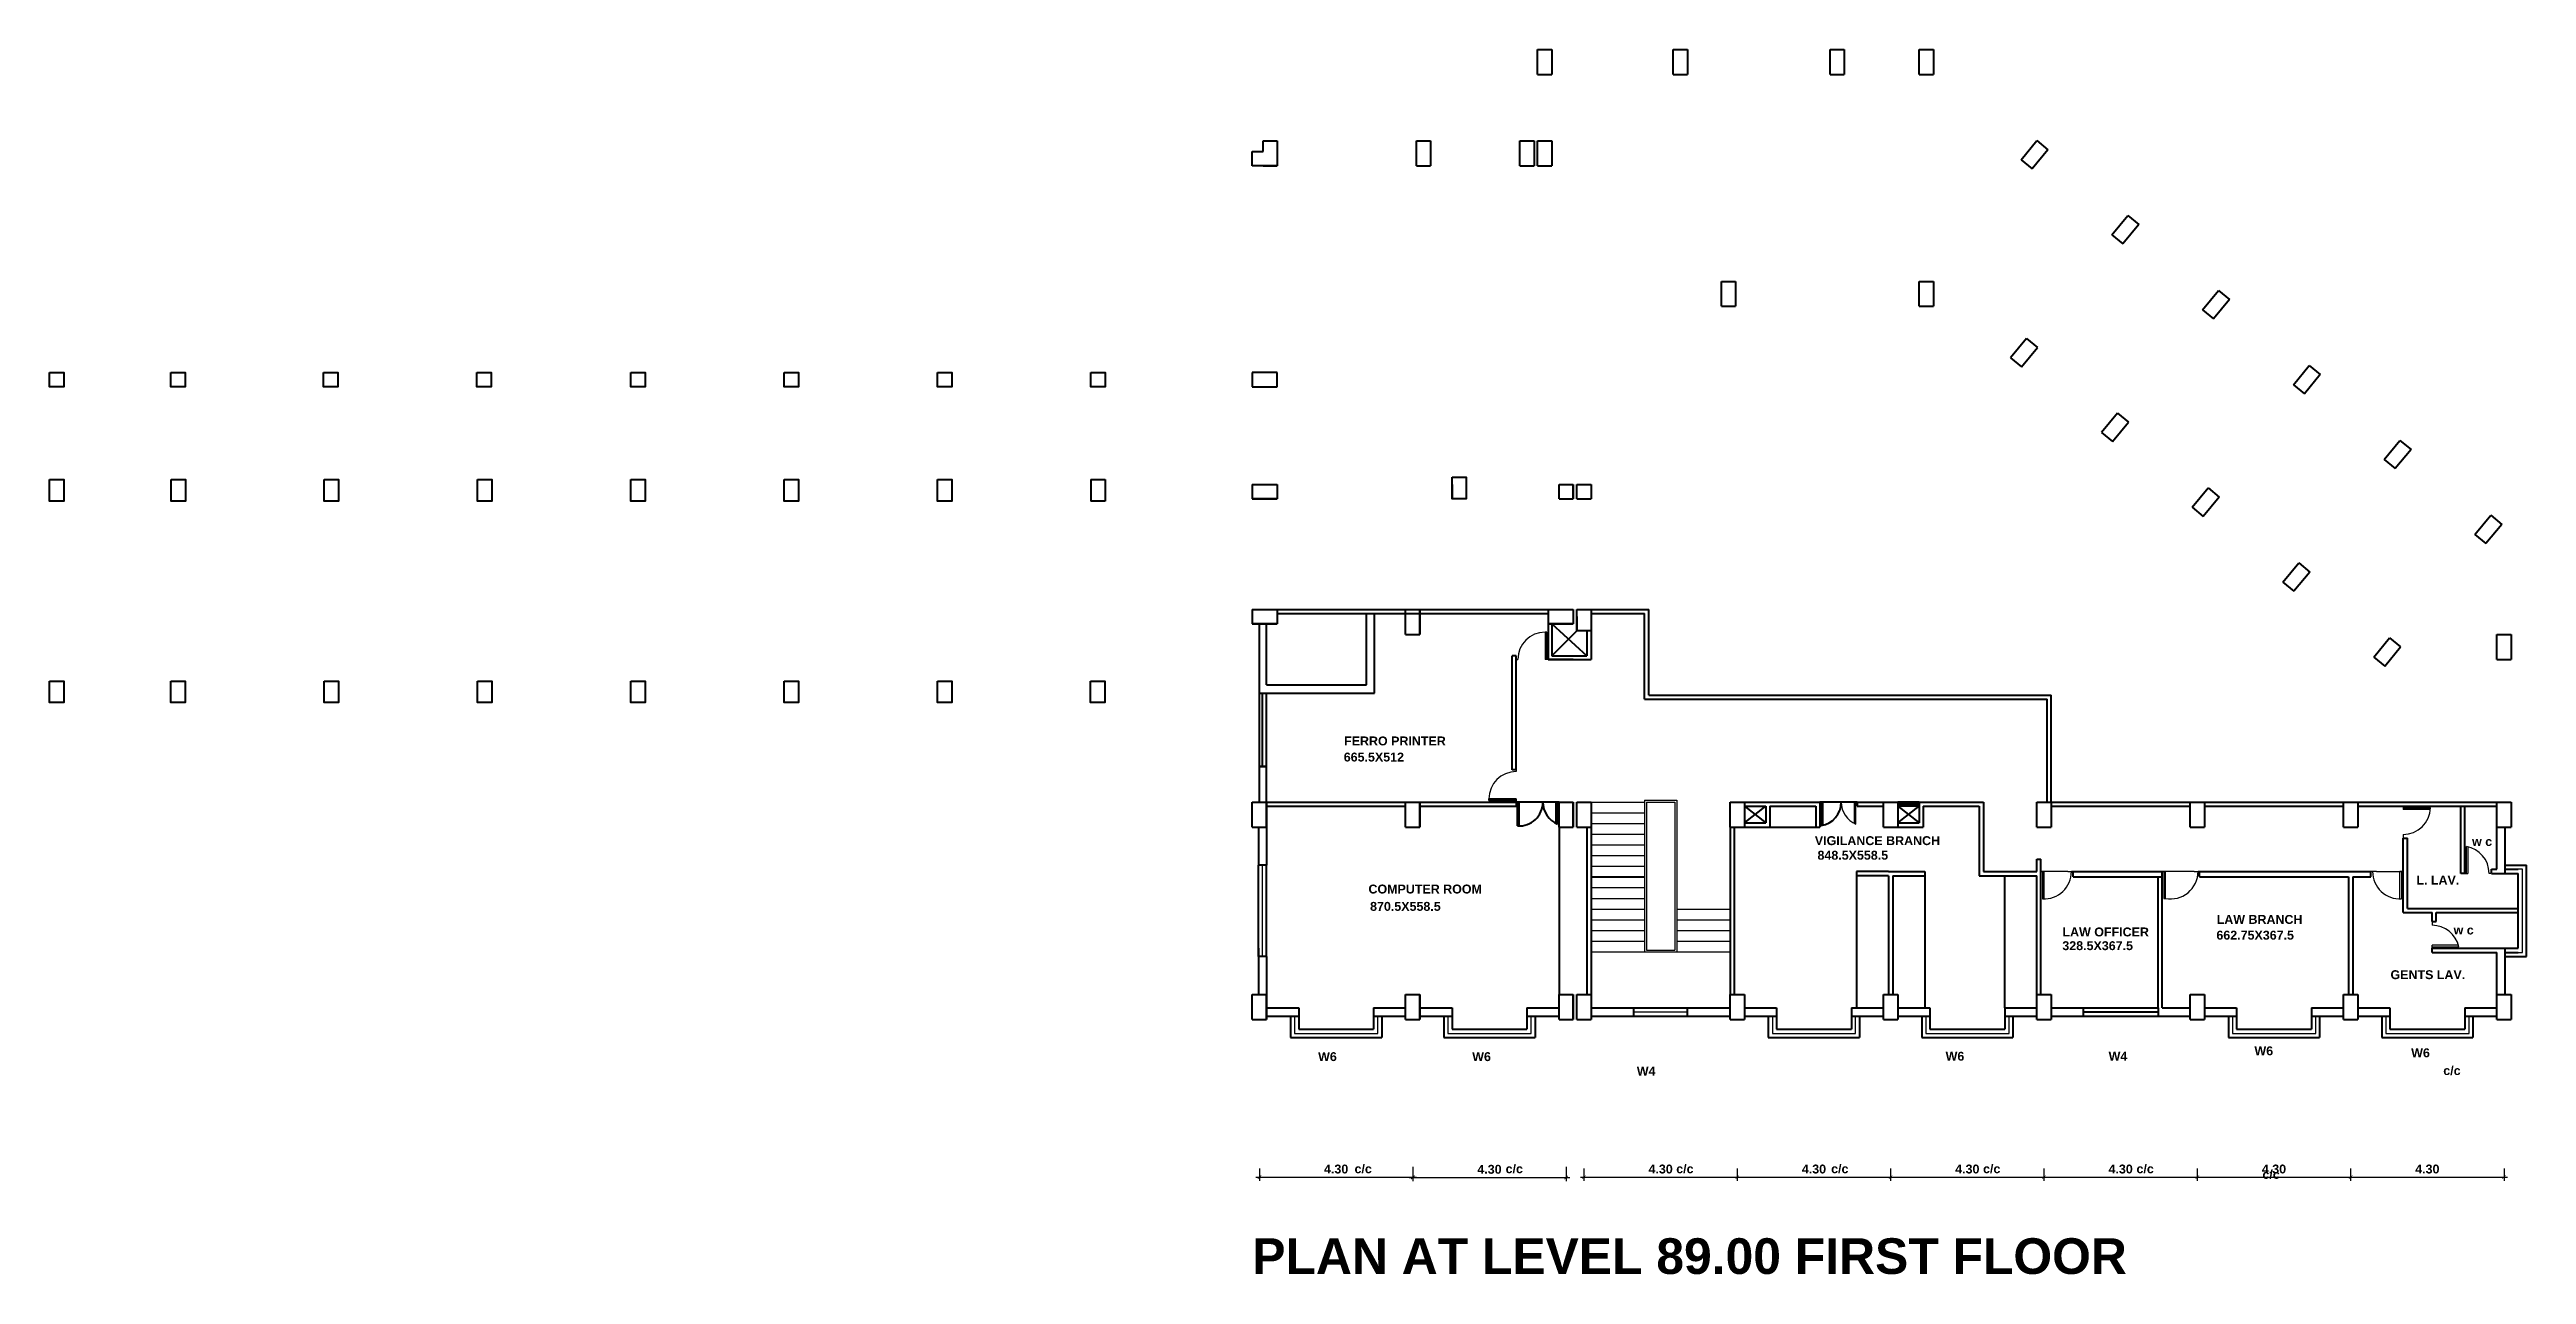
# Model space of a CAD drawing. Header units: inches. Extents: x 1352 to 5457, y 84 to 1168.
# Drawn here: x 2661.4 to 2730.8, y 440.6 to 474.9 of the extents above; entities that cross this region are included whole.
import ezdxf

# ---------------------------------------------------------------- set-up
doc = ezdxf.new("R2010")
doc.units = ezdxf.units.IN
doc.header["$MEASUREMENT"] = 0
doc.header["$PDMODE"] = 35
doc.header["$PDSIZE"] = -0.5
for name, color, linetype, lineweight in [('col', 250, 'Continuous', 40), ('text', 250, 'Continuous', 30), ('wall', 7, 'Continuous', 40), ('win', 250, 'Continuous', 30)]:
    doc.layers.add(name, color=color, linetype=linetype, lineweight=lineweight)
doc.styles.get("Standard").update_dxf_attribs({"font": 'arialbd.ttf', "height": 1.5})
doc.dimstyles.get("Standard").update_dxf_attribs({"dimtxt": 0.25, "dimasz": 0.1, "dimexe": 0.1, "dimexo": 0.1, "dimgap": 0.1, "dimtad": 1, "dimzin": 0, "dimdsep": 46, "dimtxsty": 'Standard', "dimblk": 'ARCHTICK', "dimcen": 0.1, "dimdle": 0.1, "dimclrd": 256, "dimadec": 0, "dimazin": 0, "dimtfac": 1, "dimtofl": 0, "dimtmove": 2, "dimatfit": 3, "dimfxl": 1, "dimtolj": 1, "dimtzin": 0, "dimlwd": -1, "dimarcsym": 0})

msp = doc.modelspace()

# ---------------------------------------------------------------- texts
at = {"layer": 'text'}
for s, height, p in [('FERRO PRINTER', 0.25, (2697.681, 455.421)), ('665.5X512', 0.25, (2697.672, 454.969)), ('VIGILANCE BRANCH', 0.25, (2710.882, 452.625)), ('848.5X558.5', 0.25, (2710.957, 452.216)), ('w c', 0.25, (2729.312, 452.601)), ('COMPUTER ROOM', 0.25, (2698.365, 451.268)), ('L. LAV.', 0.25, (2727.751, 451.52)), ('870.5X558.5', 0.25, (2698.41, 450.782)), ('LAW OFFICER', 0.25, (2717.826, 450.065)), ('662.75X367.5', 0.25, (2722.143, 449.975)), ('LAW BRANCH', 0.25, (2722.151, 450.416)), ('w c', 0.25, (2728.795, 450.12)), ('328.5X367.5', 0.25, (2717.823, 449.68)), ('GENTS LAV.', 0.25, (2727.025, 448.867)), ('W6', 0.25, (2696.953, 446.569)), ('W6', 0.25, (2701.275, 446.569)), ('W6', 0.25, (2714.55, 446.58)), ('W4', 0.25, (2719.121, 446.58)), ('W6', 0.25, (2723.21, 446.732)), ('W6', 0.25, (2727.605, 446.676)), ('W4', 0.25, (2705.89, 446.162)), ('c/c', 0.25, (2728.505, 446.178)), ('c/c', 0.25, (2697.974, 443.425)), ('c/c', 0.25, (2702.211, 443.425)), ('c/c', 0.25, (2706.995, 443.425)), ('c/c', 0.25, (2711.339, 443.425)), ('c/c', 0.25, (2715.599, 443.425)), ('c/c', 0.25, (2719.902, 443.425)), ('c/c', 0.25, (2723.434, 443.268)), ('PLAN AT LEVEL 89.00 FIRST FLOOR  ', 1, (2695.107, 440.601))]:
    msp.add_text(s, height=height, dxfattribs=at).set_placement(p)

# ---------------------------------------------------------------- blocks, each defined once
blk = doc.blocks.new('_ArchTick')
at = {"color": 0, "linetype": 'ByBlock', "const_width": 0.15}
blk.add_lwpolyline([(-0.5, -0.5), (0.5, 0.5)], dxfattribs=at)
blk = doc.blocks.new('*D470')
at = {"layer": 'Defpoints', "color": 0, "linetype": 'Continuous', "transparency": 16777216}
for p in [(2695.308, 443.653), (2699.608, 443.653), (2699.608, 443.313)]:
    blk.add_point(p, dxfattribs=at)
at = {"layer": 'text', "linetype": 'Continuous', "transparency": 16777216}
blk.add_line((2695.208, 443.313), (2699.708, 443.313), dxfattribs=at)
at = {"layer": 'text', "color": 0, "linetype": 'Continuous', "lineweight": -2, "transparency": 16777216}
for p, q in [((2695.308, 443.553), (2695.308, 443.213)), ((2699.608, 443.553), (2699.608, 443.213))]:
    blk.add_line(p, q, dxfattribs=at)
at = {"layer": 'text', "linetype": 'Continuous', "transparency": 16777216, "xscale": 0.1, "yscale": 0.1, "zscale": 0.1, "rotation": 180}
blk.add_blockref('_ArchTick', (2695.308, 443.313), dxfattribs=at)
at = {"layer": 'text', "linetype": 'Continuous', "transparency": 16777216, "xscale": 0.1, "yscale": 0.1, "zscale": 0.1}
blk.add_blockref('_ArchTick', (2699.608, 443.313), dxfattribs=at)
at = {"layer": 'text', "color": 0, "linetype": 'Continuous', "transparency": 16777216, "insert": (2697.458, 443.541), "char_height": 0.25, "attachment_point": 5}
blk.add_mtext('\\A1;4.30', dxfattribs=at)
blk = doc.blocks.new('*D471')
at = {"layer": 'Defpoints', "color": 0, "linetype": 'Continuous', "transparency": 16777216}
for p in [(2704.408, 443.653), (2708.708, 443.653), (2708.708, 443.313)]:
    blk.add_point(p, dxfattribs=at)
at = {"layer": 'text', "linetype": 'Continuous', "transparency": 16777216}
blk.add_line((2704.308, 443.313), (2708.808, 443.313), dxfattribs=at)
at = {"layer": 'text', "color": 0, "linetype": 'Continuous', "lineweight": -2, "transparency": 16777216}
for p, q in [((2704.408, 443.553), (2704.408, 443.213)), ((2708.708, 443.553), (2708.708, 443.213))]:
    blk.add_line(p, q, dxfattribs=at)
at = {"layer": 'text', "linetype": 'Continuous', "transparency": 16777216, "xscale": 0.1, "yscale": 0.1, "zscale": 0.1, "rotation": 180}
blk.add_blockref('_ArchTick', (2704.408, 443.313), dxfattribs=at)
at = {"layer": 'text', "linetype": 'Continuous', "transparency": 16777216, "xscale": 0.1, "yscale": 0.1, "zscale": 0.1}
blk.add_blockref('_ArchTick', (2708.708, 443.313), dxfattribs=at)
at = {"layer": 'text', "color": 0, "linetype": 'Continuous', "transparency": 16777216, "insert": (2706.558, 443.541), "char_height": 0.25, "attachment_point": 5}
blk.add_mtext('\\A1;4.30', dxfattribs=at)
blk = doc.blocks.new('*D472')
at = {"layer": 'Defpoints', "color": 0, "linetype": 'Continuous', "transparency": 16777216}
for p in [(2708.708, 443.653), (2713.008, 443.653), (2713.008, 443.313)]:
    blk.add_point(p, dxfattribs=at)
at = {"layer": 'text', "linetype": 'Continuous', "transparency": 16777216}
blk.add_line((2708.608, 443.313), (2713.108, 443.313), dxfattribs=at)
at = {"layer": 'text', "color": 0, "linetype": 'Continuous', "lineweight": -2, "transparency": 16777216}
for p, q in [((2708.708, 443.553), (2708.708, 443.213)), ((2713.008, 443.553), (2713.008, 443.213))]:
    blk.add_line(p, q, dxfattribs=at)
at = {"layer": 'text', "linetype": 'Continuous', "transparency": 16777216, "xscale": 0.1, "yscale": 0.1, "zscale": 0.1, "rotation": 180}
blk.add_blockref('_ArchTick', (2708.708, 443.313), dxfattribs=at)
at = {"layer": 'text', "linetype": 'Continuous', "transparency": 16777216, "xscale": 0.1, "yscale": 0.1, "zscale": 0.1}
blk.add_blockref('_ArchTick', (2713.008, 443.313), dxfattribs=at)
at = {"layer": 'text', "color": 0, "linetype": 'Continuous', "transparency": 16777216, "insert": (2710.858, 443.541), "char_height": 0.25, "attachment_point": 5}
blk.add_mtext('\\A1;4.30', dxfattribs=at)
blk = doc.blocks.new('*D473')
at = {"layer": 'Defpoints', "color": 0, "linetype": 'Continuous', "transparency": 16777216}
for p in [(2713.008, 443.653), (2717.308, 443.653), (2717.308, 443.313)]:
    blk.add_point(p, dxfattribs=at)
at = {"layer": 'text', "linetype": 'Continuous', "transparency": 16777216}
blk.add_line((2712.908, 443.313), (2717.408, 443.313), dxfattribs=at)
at = {"layer": 'text', "color": 0, "linetype": 'Continuous', "lineweight": -2, "transparency": 16777216}
for p, q in [((2713.008, 443.553), (2713.008, 443.213)), ((2717.308, 443.553), (2717.308, 443.213))]:
    blk.add_line(p, q, dxfattribs=at)
at = {"layer": 'text', "linetype": 'Continuous', "transparency": 16777216, "xscale": 0.1, "yscale": 0.1, "zscale": 0.1, "rotation": 180}
blk.add_blockref('_ArchTick', (2713.008, 443.313), dxfattribs=at)
at = {"layer": 'text', "linetype": 'Continuous', "transparency": 16777216, "xscale": 0.1, "yscale": 0.1, "zscale": 0.1}
blk.add_blockref('_ArchTick', (2717.308, 443.313), dxfattribs=at)
at = {"layer": 'text', "color": 0, "linetype": 'Continuous', "transparency": 16777216, "insert": (2715.158, 443.541), "char_height": 0.25, "attachment_point": 5}
blk.add_mtext('\\A1;4.30', dxfattribs=at)
blk = doc.blocks.new('*D474')
at = {"layer": 'Defpoints', "color": 0, "linetype": 'Continuous', "transparency": 16777216}
for p in [(2717.308, 443.653), (2721.608, 443.653), (2721.608, 443.313)]:
    blk.add_point(p, dxfattribs=at)
at = {"layer": 'text', "linetype": 'Continuous', "transparency": 16777216}
blk.add_line((2717.208, 443.313), (2721.708, 443.313), dxfattribs=at)
at = {"layer": 'text', "color": 0, "linetype": 'Continuous', "lineweight": -2, "transparency": 16777216}
for p, q in [((2717.308, 443.553), (2717.308, 443.213)), ((2721.608, 443.553), (2721.608, 443.213))]:
    blk.add_line(p, q, dxfattribs=at)
at = {"layer": 'text', "linetype": 'Continuous', "transparency": 16777216, "xscale": 0.1, "yscale": 0.1, "zscale": 0.1, "rotation": 180}
blk.add_blockref('_ArchTick', (2717.308, 443.313), dxfattribs=at)
at = {"layer": 'text', "linetype": 'Continuous', "transparency": 16777216, "xscale": 0.1, "yscale": 0.1, "zscale": 0.1}
blk.add_blockref('_ArchTick', (2721.608, 443.313), dxfattribs=at)
at = {"layer": 'text', "color": 0, "linetype": 'Continuous', "transparency": 16777216, "insert": (2719.458, 443.541), "char_height": 0.25, "attachment_point": 5}
blk.add_mtext('\\A1;4.30', dxfattribs=at)
blk = doc.blocks.new('*D475')
at = {"layer": 'Defpoints', "color": 0, "linetype": 'Continuous', "transparency": 16777216}
for p in [(2721.608, 443.653), (2725.908, 443.653), (2725.908, 443.313)]:
    blk.add_point(p, dxfattribs=at)
at = {"layer": 'text', "linetype": 'Continuous', "transparency": 16777216}
blk.add_line((2721.508, 443.313), (2726.008, 443.313), dxfattribs=at)
at = {"layer": 'text', "color": 0, "linetype": 'Continuous', "lineweight": -2, "transparency": 16777216}
for p, q in [((2721.608, 443.553), (2721.608, 443.213)), ((2725.908, 443.553), (2725.908, 443.213))]:
    blk.add_line(p, q, dxfattribs=at)
at = {"layer": 'text', "linetype": 'Continuous', "transparency": 16777216, "xscale": 0.1, "yscale": 0.1, "zscale": 0.1, "rotation": 180}
blk.add_blockref('_ArchTick', (2721.608, 443.313), dxfattribs=at)
at = {"layer": 'text', "linetype": 'Continuous', "transparency": 16777216, "xscale": 0.1, "yscale": 0.1, "zscale": 0.1}
blk.add_blockref('_ArchTick', (2725.908, 443.313), dxfattribs=at)
at = {"layer": 'text', "color": 0, "linetype": 'Continuous', "transparency": 16777216, "insert": (2723.758, 443.541), "char_height": 0.25, "attachment_point": 5}
blk.add_mtext('\\A1;4.30', dxfattribs=at)
blk = doc.blocks.new('*D476')
at = {"layer": 'Defpoints', "color": 0, "linetype": 'Continuous', "transparency": 16777216}
for p in [(2725.908, 443.653), (2730.208, 443.653), (2730.208, 443.313)]:
    blk.add_point(p, dxfattribs=at)
at = {"layer": 'text', "linetype": 'Continuous', "transparency": 16777216}
blk.add_line((2725.808, 443.313), (2730.308, 443.313), dxfattribs=at)
at = {"layer": 'text', "color": 0, "linetype": 'Continuous', "lineweight": -2, "transparency": 16777216}
for p, q in [((2725.908, 443.553), (2725.908, 443.213)), ((2730.208, 443.553), (2730.208, 443.213))]:
    blk.add_line(p, q, dxfattribs=at)
at = {"layer": 'text', "linetype": 'Continuous', "transparency": 16777216, "xscale": 0.1, "yscale": 0.1, "zscale": 0.1, "rotation": 180}
blk.add_blockref('_ArchTick', (2725.908, 443.313), dxfattribs=at)
at = {"layer": 'text', "linetype": 'Continuous', "transparency": 16777216, "xscale": 0.1, "yscale": 0.1, "zscale": 0.1}
blk.add_blockref('_ArchTick', (2730.208, 443.313), dxfattribs=at)
at = {"layer": 'text', "color": 0, "linetype": 'Continuous', "transparency": 16777216, "insert": (2728.058, 443.541), "char_height": 0.25, "attachment_point": 5}
blk.add_mtext('\\A1;4.30', dxfattribs=at)
blk = doc.blocks.new('*D477')
at = {"layer": 'Defpoints', "color": 0, "linetype": 'Continuous', "transparency": 16777216}
for p in [(2699.608, 443.701), (2703.908, 443.701), (2703.908, 443.305)]:
    blk.add_point(p, dxfattribs=at)
at = {"layer": 'text', "linetype": 'Continuous', "transparency": 16777216}
blk.add_line((2699.508, 443.305), (2704.008, 443.305), dxfattribs=at)
at = {"layer": 'text', "color": 0, "linetype": 'Continuous', "lineweight": -2, "transparency": 16777216}
for p, q in [((2699.608, 443.601), (2699.608, 443.205)), ((2703.908, 443.601), (2703.908, 443.205))]:
    blk.add_line(p, q, dxfattribs=at)
at = {"layer": 'text', "linetype": 'Continuous', "transparency": 16777216, "xscale": 0.1, "yscale": 0.1, "zscale": 0.1, "rotation": 180}
blk.add_blockref('_ArchTick', (2699.608, 443.305), dxfattribs=at)
at = {"layer": 'text', "linetype": 'Continuous', "transparency": 16777216, "xscale": 0.1, "yscale": 0.1, "zscale": 0.1}
blk.add_blockref('_ArchTick', (2703.908, 443.305), dxfattribs=at)
at = {"layer": 'text', "color": 0, "linetype": 'Continuous', "transparency": 16777216, "insert": (2701.758, 443.533), "char_height": 0.25, "attachment_point": 5}
blk.add_mtext('\\A1;4.30', dxfattribs=at)

# ---------------------------------------------------------------- dimensions: what is measured, and where the dimension line sits
at = {"layer": 'text', "linetype": 'Continuous'}
for base, p1, p2, picture, middle in [((2699.608, 443.313), (2695.308, 443.653), (2699.608, 443.653), '*D470', (2697.458, 443.541)), ((2703.908, 443.305), (2699.608, 443.701), (2703.908, 443.701), '*D477', (2701.758, 443.533)), ((2708.708, 443.313), (2704.408, 443.653), (2708.708, 443.653), '*D471', (2706.558, 443.541)), ((2713.008, 443.313), (2708.708, 443.653), (2713.008, 443.653), '*D472', (2710.858, 443.541)), ((2717.308, 443.313), (2713.008, 443.653), (2717.308, 443.653), '*D473', (2715.158, 443.541)), ((2721.608, 443.313), (2717.308, 443.653), (2721.608, 443.653), '*D474', (2719.458, 443.541)), ((2725.908, 443.313), (2721.608, 443.653), (2725.908, 443.653), '*D475', (2723.758, 443.541)), ((2730.208, 443.313), (2725.908, 443.653), (2730.208, 443.653), '*D476', (2728.058, 443.541))]:
    dim = msp.add_linear_dim(base=base, p1=p1, p2=p2, dimstyle='Standard', dxfattribs=at)
    dim.commit()
    dim.dimension.update_dxf_attribs({"geometry": picture, "text_midpoint": middle})

# ---------------------------------------------------------------- linework, layer by layer
at = {"layer": 'col'}
for p, q in [((2703.109, 474.932), (2703.509, 474.932)), ((2703.109, 474.232), (2703.109, 474.932)), ((2703.509, 474.932), (2703.509, 474.232)), ((2706.909, 474.932), (2707.309, 474.932)), ((2706.909, 474.232), (2706.909, 474.932)), ((2707.309, 474.932), (2707.309, 474.232)), ((2711.309, 474.93), (2711.709, 474.93)), ((2711.309, 474.23), (2711.309, 474.93)), ((2711.709, 474.93), (2711.709, 474.23)), ((2713.809, 474.932), (2714.209, 474.932)), ((2713.809, 474.232), (2713.809, 474.932)), ((2714.209, 474.932), (2714.209, 474.232)), ((2703.109, 474.232), (2703.509, 474.232)), ((2703.109, 474.232), (2703.509, 474.232)), ((2706.909, 474.232), (2707.309, 474.232)), ((2706.909, 474.232), (2707.309, 474.232)), ((2711.309, 474.23), (2711.709, 474.23)), ((2713.809, 474.232), (2714.209, 474.232)), ((2695.408, 472.373), (2695.808, 472.373)), ((2695.408, 472.073), (2695.408, 472.373)), ((2695.808, 472.373), (2695.808, 471.673)), ((2699.709, 472.373), (2700.109, 472.373)), ((2699.709, 471.673), (2699.709, 472.373)), ((2700.109, 472.373), (2700.109, 471.673)), ((2702.609, 472.373), (2703.009, 472.373)), ((2702.609, 471.673), (2702.609, 472.373)), ((2703.009, 472.373), (2703.009, 471.673)), ((2703.109, 472.373), (2703.509, 472.373)), ((2703.109, 471.673), (2703.109, 472.373)), ((2703.509, 472.373), (2703.509, 471.673)), ((2716.666, 471.837), (2717.111, 472.377)), ((2717.111, 472.377), (2717.42, 472.122)), ((2695.108, 471.673), (2695.108, 472.073)), ((2695.108, 472.073), (2695.408, 472.073)), ((2695.808, 471.673), (2695.108, 471.673)), ((2695.408, 471.673), (2695.808, 471.673)), ((2695.408, 471.673), (2695.808, 471.673)), ((2699.709, 471.673), (2700.109, 471.673)), ((2699.709, 471.673), (2700.109, 471.673)), ((2702.609, 471.673), (2703.009, 471.673)), ((2702.609, 471.673), (2703.009, 471.673)), ((2703.109, 471.673), (2703.509, 471.673)), ((2703.109, 471.673), (2703.509, 471.673)), ((2716.666, 471.837), (2716.974, 471.583)), ((2717.42, 472.122), (2716.974, 471.583)), ((2719.211, 469.736), (2719.656, 470.276)), ((2719.656, 470.276), (2719.965, 470.022)), ((2719.211, 469.736), (2719.519, 469.482)), ((2719.965, 470.022), (2719.519, 469.482)), ((2708.262, 468.432), (2708.662, 468.432)), ((2708.262, 467.732), (2708.262, 468.432)), ((2708.662, 468.432), (2708.662, 467.732)), ((2713.809, 468.432), (2714.209, 468.432)), ((2713.809, 467.732), (2713.809, 468.432)), ((2714.209, 468.432), (2714.209, 467.732)), ((2721.756, 467.636), (2722.201, 468.176)), ((2722.201, 468.176), (2722.51, 467.921)), ((2708.262, 467.732), (2708.662, 467.732)), ((2713.809, 467.732), (2714.209, 467.732)), ((2721.756, 467.636), (2722.064, 467.381)), ((2722.51, 467.921), (2722.064, 467.381)), ((2716.817, 466.83), (2716.373, 466.29)), ((2716.817, 466.83), (2717.126, 466.576)), ((2716.373, 466.29), (2716.682, 466.036)), ((2716.373, 466.29), (2716.682, 466.036)), ((2716.682, 466.036), (2717.126, 466.576)), ((2724.301, 465.535), (2724.746, 466.075)), ((2724.746, 466.075), (2725.055, 465.82)), ((2695.808, 465.873), (2695.108, 465.873)), ((2695.108, 465.873), (2695.108, 465.473)), ((2695.108, 465.473), (2695.808, 465.473)), ((2695.808, 465.473), (2695.808, 465.873)), ((2724.301, 465.535), (2724.609, 465.28)), ((2725.055, 465.82), (2724.609, 465.28)), ((2719.367, 464.735), (2718.922, 464.194)), ((2719.367, 464.735), (2719.676, 464.481)), ((2718.922, 464.194), (2719.232, 463.94)), ((2719.232, 463.94), (2719.676, 464.481)), ((2726.846, 463.434), (2727.291, 463.974)), ((2726.846, 463.434), (2727.154, 463.18)), ((2727.6, 463.719), (2727.154, 463.18)), ((2727.291, 463.974), (2727.6, 463.719)), ((2690.579, 462.873), (2690.979, 462.873)), ((2690.579, 462.873), (2690.579, 462.273)), ((2690.979, 462.873), (2690.979, 462.273)), ((2695.108, 462.737), (2695.108, 462.337)), ((2695.108, 462.737), (2695.808, 462.737)), ((2695.808, 462.737), (2695.808, 462.337)), ((2700.708, 462.737), (2700.708, 462.337)), ((2703.708, 462.737), (2704.108, 462.737)), ((2703.708, 462.337), (2703.708, 462.737)), ((2704.108, 462.337), (2704.108, 462.737)), ((2704.108, 462.737), (2704.108, 462.337)), ((2704.208, 462.737), (2704.608, 462.737)), ((2704.208, 462.337), (2704.208, 462.737)), ((2704.608, 462.737), (2704.608, 462.337)), ((2721.464, 462.098), (2721.909, 462.638)), ((2721.909, 462.638), (2722.218, 462.383)), ((2690.979, 462.273), (2690.579, 462.273)), ((2695.108, 462.337), (2695.808, 462.337)), ((2695.808, 462.337), (2695.108, 462.337)), ((2703.708, 462.337), (2704.108, 462.337)), ((2704.208, 462.337), (2704.608, 462.337)), ((2721.464, 462.098), (2721.772, 461.843)), ((2721.464, 462.098), (2721.772, 461.843)), ((2722.218, 462.383), (2721.772, 461.843)), ((2729.391, 461.333), (2729.836, 461.873)), ((2729.391, 461.333), (2729.699, 461.079)), ((2730.145, 461.619), (2729.699, 461.079)), ((2729.836, 461.873), (2730.145, 461.619)), ((2724.009, 459.997), (2724.454, 460.537)), ((2724.454, 460.537), (2724.763, 460.282)), ((2724.009, 459.997), (2724.317, 459.743)), ((2724.009, 459.997), (2724.317, 459.743)), ((2724.763, 460.282), (2724.317, 459.743)), ((2695.108, 459.232), (2695.108, 458.832)), ((2695.108, 459.232), (2695.808, 459.232)), ((2695.808, 459.232), (2695.808, 458.832)), ((2699.408, 459.232), (2699.808, 459.232)), ((2699.408, 458.532), (2699.408, 459.232)), ((2699.808, 458.532), (2699.808, 459.232)), ((2699.808, 459.232), (2699.808, 458.532)), ((2703.408, 459.232), (2703.408, 458.832)), ((2703.408, 459.232), (2704.108, 459.232)), ((2704.108, 459.232), (2704.108, 458.832)), ((2695.108, 458.832), (2695.808, 458.832)), ((2695.808, 458.832), (2695.108, 458.832)), ((2699.408, 458.532), (2699.808, 458.532)), ((2703.408, 458.832), (2704.108, 458.832)), ((2704.108, 458.832), (2703.408, 458.832)), ((2704.208, 459.032), (2704.208, 458.632)), ((2726.554, 457.896), (2726.999, 458.436)), ((2726.999, 458.436), (2727.308, 458.182)), ((2730.008, 458.532), (2730.408, 458.532)), ((2730.008, 457.832), (2730.008, 458.532)), ((2730.408, 458.532), (2730.408, 457.832)), ((2704.108, 457.832), (2703.408, 457.832)), ((2704.108, 457.832), (2703.408, 457.832)), ((2726.554, 457.896), (2726.862, 457.642)), ((2726.554, 457.896), (2726.862, 457.642)), ((2726.862, 457.642), (2727.308, 458.182)), ((2730.008, 457.832), (2730.408, 457.832)), ((2695.108, 453.832), (2695.508, 453.832)), ((2695.108, 453.132), (2695.108, 453.832)), ((2695.508, 453.132), (2695.508, 453.832)), ((2695.508, 453.832), (2695.508, 453.132)), ((2699.408, 453.832), (2699.808, 453.832)), ((2699.408, 453.132), (2699.408, 453.832)), ((2699.808, 453.132), (2699.808, 453.832)), ((2699.808, 453.832), (2699.808, 453.132)), ((2704.108, 453.132), (2704.108, 453.832)), ((2704.108, 453.832), (2704.108, 453.132)), ((2704.208, 453.832), (2704.608, 453.832)), ((2704.208, 453.132), (2704.208, 453.832)), ((2704.608, 453.832), (2704.608, 453.132)), ((2708.508, 453.132), (2708.508, 453.832)), ((2712.808, 453.132), (2712.808, 453.832)), ((2717.108, 453.832), (2717.508, 453.832)), ((2717.108, 453.132), (2717.108, 453.832)), ((2717.508, 453.832), (2717.508, 453.132)), ((2721.408, 453.832), (2721.808, 453.832)), ((2721.408, 453.132), (2721.408, 453.832)), ((2721.808, 453.832), (2721.808, 453.132)), ((2725.708, 453.832), (2726.108, 453.832)), ((2725.708, 453.132), (2725.708, 453.832)), ((2726.108, 453.832), (2726.108, 453.132)), ((2730.008, 453.832), (2730.408, 453.832)), ((2730.008, 453.132), (2730.008, 453.832)), ((2730.408, 453.832), (2730.408, 453.132)), ((2695.108, 453.132), (2695.508, 453.132)), ((2699.408, 453.132), (2699.808, 453.132)), ((2704.208, 453.132), (2704.608, 453.132)), ((2712.808, 453.132), (2713.208, 453.132)), ((2717.108, 453.132), (2717.508, 453.132)), ((2721.408, 453.132), (2721.808, 453.132)), ((2725.708, 453.132), (2726.108, 453.132)), ((2730.008, 453.132), (2730.408, 453.132)), ((2695.108, 448.432), (2695.508, 448.432)), ((2695.108, 447.732), (2695.108, 448.432)), ((2695.508, 447.732), (2695.508, 448.432)), ((2695.508, 448.432), (2695.508, 447.732)), ((2699.408, 448.432), (2699.808, 448.432)), ((2699.408, 447.732), (2699.408, 448.432)), ((2699.808, 447.732), (2699.808, 448.432)), ((2699.808, 448.432), (2699.808, 447.732)), ((2703.708, 448.432), (2704.108, 448.432)), ((2703.708, 447.732), (2703.708, 448.432)), ((2704.108, 447.732), (2704.108, 448.432)), ((2704.108, 448.432), (2704.108, 447.732)), ((2704.208, 448.432), (2704.608, 448.432)), ((2704.208, 447.732), (2704.208, 448.432)), ((2704.608, 448.432), (2704.608, 447.732)), ((2708.508, 448.432), (2708.908, 448.432)), ((2708.508, 447.732), (2708.508, 448.432)), ((2708.908, 448.432), (2708.908, 447.732)), ((2712.808, 448.432), (2713.208, 448.432)), ((2712.808, 447.732), (2712.808, 448.432)), ((2713.208, 448.432), (2713.208, 447.732)), ((2717.108, 448.432), (2717.508, 448.432)), ((2717.108, 447.732), (2717.108, 448.432)), ((2717.508, 448.432), (2717.508, 447.732)), ((2721.408, 448.432), (2721.808, 448.432)), ((2721.408, 447.732), (2721.408, 448.432)), ((2721.808, 448.432), (2721.808, 447.732)), ((2725.708, 448.432), (2726.108, 448.432)), ((2725.708, 447.732), (2725.708, 448.432)), ((2726.108, 448.432), (2726.108, 447.732)), ((2730.008, 448.432), (2730.408, 448.432)), ((2730.008, 447.732), (2730.008, 448.432)), ((2730.408, 448.432), (2730.408, 447.732)), ((2695.108, 447.732), (2695.508, 447.732)), ((2699.408, 447.732), (2699.808, 447.732)), ((2703.708, 447.732), (2704.108, 447.732)), ((2704.208, 447.732), (2704.608, 447.732)), ((2708.508, 447.732), (2708.908, 447.732)), ((2712.808, 447.732), (2713.208, 447.732)), ((2717.108, 447.732), (2717.508, 447.732)), ((2721.408, 447.732), (2721.808, 447.732)), ((2725.708, 447.732), (2726.108, 447.732)), ((2730.008, 447.732), (2730.408, 447.732))]:
    msp.add_line(p, q, dxfattribs=at)
for points in [[(2661.379, 465.873), (2661.779, 465.873), (2661.779, 465.473), (2661.379, 465.473)], [(2664.779, 465.873), (2665.179, 465.873), (2665.179, 465.473), (2664.779, 465.473)], [(2669.066, 465.873), (2669.466, 465.873), (2669.466, 465.473), (2669.066, 465.473)], [(2673.366, 465.873), (2673.766, 465.873), (2673.766, 465.473), (2673.366, 465.473)], [(2677.679, 465.873), (2678.079, 465.873), (2678.079, 465.473), (2677.679, 465.473)], [(2681.979, 465.873), (2682.379, 465.873), (2682.379, 465.473), (2681.979, 465.473)], [(2686.279, 465.873), (2686.679, 465.873), (2686.679, 465.473), (2686.279, 465.473)], [(2690.579, 465.873), (2690.979, 465.873), (2690.979, 465.473), (2690.579, 465.473)], [(2661.379, 462.873), (2661.779, 462.873), (2661.779, 462.273), (2661.379, 462.273)], [(2664.793, 462.873), (2665.193, 462.873), (2665.193, 462.273), (2664.793, 462.273)], [(2669.079, 462.873), (2669.479, 462.873), (2669.479, 462.273), (2669.079, 462.273)], [(2673.379, 462.873), (2673.779, 462.873), (2673.779, 462.273), (2673.379, 462.273)], [(2677.679, 462.873), (2678.079, 462.873), (2678.079, 462.273), (2677.679, 462.273)], [(2681.979, 462.873), (2682.379, 462.873), (2682.379, 462.273), (2681.979, 462.273)], [(2686.279, 462.873), (2686.679, 462.873), (2686.679, 462.273), (2686.279, 462.273)], [(2700.708, 462.937), (2701.108, 462.937), (2701.108, 462.337), (2700.708, 462.337)], [(2704.208, 459.232), (2704.608, 459.232), (2704.608, 458.632), (2704.208, 458.632)], [(2661.379, 457.223), (2661.779, 457.223), (2661.779, 456.623), (2661.379, 456.623)], [(2664.779, 457.223), (2665.179, 457.223), (2665.179, 456.623), (2664.779, 456.623)], [(2669.079, 457.223), (2669.479, 457.223), (2669.479, 456.623), (2669.079, 456.623)], [(2673.379, 457.223), (2673.779, 457.223), (2673.779, 456.623), (2673.379, 456.623)], [(2677.679, 457.223), (2678.079, 457.223), (2678.079, 456.623), (2677.679, 456.623)], [(2681.979, 457.223), (2682.379, 457.223), (2682.379, 456.623), (2681.979, 456.623)], [(2686.279, 457.223), (2686.679, 457.223), (2686.679, 456.623), (2686.279, 456.623)], [(2690.571, 457.223), (2690.971, 457.223), (2690.971, 456.623), (2690.571, 456.623)]]:
    msp.add_lwpolyline(points, close=True, dxfattribs=at)
at = {"layer": 'wall', "linetype": 'Continuous'}
for p, q in [((2695.808, 459.232), (2703.408, 459.232)), ((2704.608, 459.232), (2706.223, 459.232)), ((2706.223, 456.832), (2706.223, 459.232)), ((2695.308, 456.887), (2695.308, 458.832)), ((2695.508, 457.117), (2695.508, 458.832)), ((2695.808, 459.117), (2703.408, 459.117)), ((2698.308, 457.117), (2698.308, 459.117)), ((2698.538, 456.887), (2698.538, 459.117)), ((2703.408, 458.832), (2703.408, 457.832)), ((2703.508, 458.832), (2703.508, 457.932)), ((2703.508, 458.832), (2704.486, 457.932)), ((2704.208, 458.632), (2703.508, 457.932)), ((2704.486, 458.632), (2704.486, 457.932)), ((2704.608, 459.117), (2706.108, 459.117)), ((2704.608, 458.632), (2704.608, 457.832)), ((2706.108, 456.717), (2706.108, 459.117)), ((2702.393, 454.732), (2702.393, 457.932)), ((2702.508, 454.732), (2702.508, 457.932)), ((2703.408, 457.832), (2704.608, 457.832)), ((2703.508, 457.932), (2704.486, 457.932)), ((2695.508, 457.117), (2698.308, 457.117)), ((2695.308, 456.887), (2698.538, 456.887)), ((2695.308, 454.832), (2695.308, 456.887)), ((2695.393, 454.832), (2695.393, 456.887)), ((2695.508, 453.832), (2695.508, 456.887)), ((2706.108, 456.717), (2717.393, 456.717)), ((2706.223, 456.832), (2717.508, 456.832)), ((2717.393, 453.832), (2717.393, 456.717)), ((2717.508, 453.832), (2717.508, 456.832)), ((2695.308, 454.832), (2695.508, 454.832)), ((2695.308, 453.832), (2695.308, 454.832)), ((2695.508, 454.832), (2695.308, 454.832)), ((2695.508, 453.832), (2695.508, 454.832)), ((2702.508, 454.732), (2702.393, 454.732)), ((2695.508, 453.832), (2699.408, 453.832)), ((2695.508, 453.717), (2699.408, 453.717)), ((2699.808, 453.832), (2702.508, 453.832)), ((2699.808, 453.717), (2702.508, 453.717)), ((2701.743, 453.922), (2702.508, 453.922)), ((2702.508, 453.877), (2701.743, 453.877)), ((2702.508, 453.832), (2702.508, 453.922)), ((2702.508, 453.832), (2702.508, 453.717)), ((2703.708, 453.832), (2702.508, 453.832)), ((2702.548, 453.163), (2702.548, 453.832)), ((2702.588, 453.162), (2702.588, 453.832)), ((2703.628, 453.233), (2703.628, 453.832)), ((2703.668, 453.214), (2703.668, 453.832)), ((2703.708, 453.832), (2704.108, 453.832)), ((2703.708, 453.132), (2703.708, 453.832)), ((2708.508, 453.832), (2708.908, 453.832)), ((2708.908, 453.832), (2708.908, 453.132)), ((2708.908, 453.832), (2711.023, 453.832)), ((2708.908, 453.717), (2709.508, 453.717)), ((2708.908, 453.717), (2709.508, 453.247)), ((2708.908, 453.247), (2709.508, 453.717)), ((2709.508, 453.717), (2709.508, 453.247)), ((2709.623, 453.717), (2710.908, 453.717)), ((2709.623, 453.717), (2709.623, 453.132)), ((2710.908, 453.717), (2710.908, 453.132)), ((2711.023, 453.832), (2711.023, 453.132)), ((2712.073, 453.832), (2711.023, 453.832)), ((2711.063, 453.171), (2711.063, 453.832)), ((2711.103, 453.179), (2711.103, 453.832)), ((2712.073, 453.832), (2712.073, 453.717)), ((2712.073, 453.832), (2712.808, 453.832)), ((2712.073, 453.717), (2712.808, 453.717)), ((2712.808, 453.832), (2713.208, 453.832)), ((2713.208, 453.832), (2713.208, 453.132)), ((2713.808, 453.832), (2713.208, 453.832)), ((2713.808, 453.774), (2713.208, 453.774)), ((2713.808, 453.717), (2713.208, 453.717)), ((2713.208, 453.717), (2713.808, 453.247)), ((2713.208, 453.247), (2713.808, 453.717)), ((2713.808, 453.832), (2713.808, 453.247)), ((2713.808, 453.832), (2713.808, 453.717)), ((2713.808, 453.832), (2715.608, 453.832)), ((2713.923, 453.717), (2713.923, 453.132)), ((2713.923, 453.717), (2715.493, 453.717)), ((2715.493, 453.717), (2715.493, 451.767)), ((2715.608, 453.832), (2715.608, 451.882)), ((2717.508, 453.832), (2721.408, 453.832)), ((2717.508, 453.717), (2721.408, 453.717)), ((2721.808, 453.832), (2725.708, 453.832)), ((2721.808, 453.717), (2725.708, 453.717)), ((2726.108, 453.832), (2730.008, 453.832)), ((2726.108, 453.717), (2730.008, 453.717)), ((2728.993, 451.832), (2728.993, 453.717)), ((2729.108, 451.832), (2729.108, 453.717)), ((2695.278, 453.132), (2695.278, 452.062)), ((2695.508, 453.132), (2695.508, 452.062)), ((2703.708, 453.132), (2704.108, 453.132)), ((2703.708, 453.132), (2703.708, 448.432)), ((2704.493, 453.132), (2704.493, 448.432)), ((2704.608, 453.132), (2704.608, 448.432)), ((2708.508, 453.132), (2708.908, 453.132)), ((2708.508, 453.132), (2708.508, 448.432)), ((2708.623, 453.132), (2708.623, 448.432)), ((2708.908, 453.247), (2709.508, 453.247)), ((2708.908, 453.132), (2709.623, 453.132)), ((2709.623, 453.132), (2710.908, 453.132)), ((2710.908, 453.132), (2711.023, 453.132)), ((2713.208, 453.247), (2713.808, 453.247)), ((2713.208, 453.132), (2713.923, 453.132)), ((2730.008, 451.947), (2730.008, 453.132)), ((2730.238, 451.832), (2730.238, 453.132)), ((2717.108, 452.232), (2717.223, 452.232)), ((2717.108, 451.882), (2717.108, 452.232)), ((2717.223, 448.432), (2717.223, 452.232)), ((2727.378, 450.732), (2727.378, 452.817)), ((2727.378, 452.817), (2727.499, 452.817)), ((2727.499, 450.847), (2727.499, 452.817)), ((2704.608, 451.732), (2706.108, 451.732)), ((2712.95, 451.882), (2712.05, 451.882)), ((2712.05, 451.767), (2712.05, 448.062)), ((2712.95, 451.767), (2712.05, 451.767)), ((2712.95, 451.882), (2713.965, 451.882)), ((2712.95, 451.767), (2712.95, 448.432)), ((2713.065, 451.767), (2713.065, 448.432)), ((2713.065, 451.767), (2713.965, 451.767)), ((2713.965, 451.882), (2713.965, 451.767)), ((2713.965, 451.767), (2713.965, 448.062)), ((2715.493, 451.767), (2717.108, 451.767)), ((2715.608, 451.882), (2717.108, 451.882)), ((2716.208, 448.062), (2716.208, 451.767)), ((2717.108, 448.432), (2717.108, 451.767)), ((2718.123, 451.882), (2720.623, 451.882)), ((2718.123, 451.732), (2718.123, 451.882)), ((2718.123, 451.732), (2720.623, 451.732)), ((2720.508, 448.062), (2720.508, 451.732)), ((2720.623, 448.062), (2720.623, 451.882)), ((2721.673, 451.882), (2726.478, 451.882)), ((2721.673, 451.732), (2721.673, 451.882)), ((2721.673, 451.732), (2725.85, 451.732)), ((2725.85, 451.732), (2725.85, 448.432)), ((2725.965, 451.732), (2726.478, 451.732)), ((2725.965, 451.732), (2725.965, 448.432)), ((2726.478, 451.732), (2726.478, 451.882)), ((2729.858, 451.832), (2729.858, 451.947)), ((2695.278, 449.732), (2695.278, 448.432)), ((2695.508, 449.502), (2695.508, 448.432)), ((2730.008, 448.432), (2730.008, 449.617)), ((2730.238, 448.432), (2730.238, 449.732)), ((2695.508, 448.062), (2696.408, 448.062)), ((2698.508, 448.062), (2699.408, 448.062)), ((2699.808, 448.062), (2700.708, 448.062)), ((2702.808, 448.062), (2703.708, 448.062)), ((2704.608, 448.062), (2705.808, 448.062)), ((2705.808, 447.832), (2705.808, 448.062)), ((2705.808, 448.062), (2707.308, 448.062)), ((2707.308, 448.062), (2708.508, 448.062)), ((2707.308, 447.832), (2707.308, 448.062)), ((2708.908, 448.062), (2709.808, 448.062)), ((2711.908, 448.062), (2712.808, 448.062)), ((2713.208, 448.062), (2714.108, 448.062)), ((2716.208, 448.062), (2717.108, 448.062)), ((2717.508, 448.062), (2718.408, 448.062)), ((2718.408, 448.062), (2720.508, 448.062)), ((2720.623, 448.062), (2721.408, 448.062)), ((2721.808, 448.062), (2722.708, 448.062)), ((2724.808, 448.062), (2725.708, 448.062)), ((2726.108, 448.062), (2727.008, 448.062)), ((2729.108, 448.062), (2730.008, 448.062)), ((2695.508, 447.832), (2696.408, 447.832)), ((2698.508, 447.832), (2699.408, 447.832)), ((2699.808, 447.832), (2700.708, 447.832)), ((2702.808, 447.832), (2703.708, 447.832)), ((2704.608, 447.832), (2705.808, 447.832)), ((2705.808, 447.832), (2707.308, 447.832)), ((2707.308, 447.832), (2708.508, 447.832)), ((2708.908, 447.832), (2709.808, 447.832)), ((2711.908, 447.832), (2712.808, 447.832)), ((2713.208, 447.832), (2714.108, 447.832)), ((2716.208, 447.832), (2717.108, 447.832)), ((2717.508, 447.832), (2718.408, 447.832)), ((2718.408, 447.947), (2720.508, 447.947)), ((2718.408, 447.832), (2720.508, 447.832)), ((2720.508, 447.832), (2721.408, 447.832)), ((2721.808, 447.832), (2722.708, 447.832)), ((2724.808, 447.832), (2725.708, 447.832)), ((2726.108, 447.832), (2727.008, 447.832)), ((2729.108, 447.832), (2730.008, 447.832))]:
    msp.add_line(p, q, dxfattribs=at)
at = {"layer": 'wall', "color": 1, "linetype": 'Continuous'}
for p, q in [((2702.508, 457.932), (2702.393, 457.932)), ((2712.05, 451.882), (2712.05, 451.767)), ((2729.108, 451.832), (2728.993, 451.832))]:
    msp.add_line(p, q, dxfattribs=at)
at = {"layer": 'wall'}
for p, q in [((2695.278, 449.502), (2695.278, 452.062)), ((2695.508, 452.062), (2695.278, 452.062)), ((2695.508, 449.502), (2695.508, 452.062)), ((2729.858, 451.947), (2730.008, 451.947)), ((2729.858, 451.832), (2730.608, 451.832)), ((2730.238, 452.062), (2730.838, 452.062)), ((2730.238, 451.947), (2730.608, 451.947)), ((2730.238, 451.947), (2730.608, 451.947)), ((2730.608, 449.732), (2730.608, 451.832)), ((2730.838, 449.502), (2730.838, 452.062)), ((2727.499, 450.847), (2730.608, 450.847)), ((2727.378, 450.732), (2728.193, 450.732)), ((2728.193, 450.482), (2728.193, 450.732)), ((2728.193, 450.482), (2728.308, 450.482)), ((2728.308, 450.482), (2728.308, 450.732)), ((2728.308, 450.732), (2730.608, 450.732)), ((2695.508, 449.502), (2695.278, 449.502)), ((2728.193, 449.617), (2728.193, 449.732)), ((2728.193, 449.732), (2730.008, 449.732)), ((2728.193, 449.617), (2730.008, 449.617)), ((2730.008, 449.732), (2730.608, 449.732)), ((2730.238, 449.617), (2730.608, 449.617)), ((2730.238, 449.502), (2730.838, 449.502)), ((2696.408, 448.062), (2696.408, 447.462)), ((2698.508, 448.062), (2698.508, 447.462)), ((2700.708, 448.062), (2700.708, 447.462)), ((2702.808, 448.062), (2702.808, 447.462)), ((2709.808, 448.062), (2709.808, 447.462)), ((2711.908, 448.062), (2711.908, 447.462)), ((2714.108, 448.062), (2714.108, 447.462)), ((2716.208, 448.062), (2716.208, 447.462)), ((2718.408, 448.062), (2718.408, 447.832)), ((2720.508, 448.062), (2720.508, 447.832)), ((2722.708, 448.062), (2722.708, 447.462)), ((2724.808, 448.062), (2724.808, 447.462)), ((2727.008, 448.062), (2727.008, 447.462)), ((2729.108, 448.062), (2729.108, 447.462)), ((2696.178, 447.832), (2696.178, 447.232)), ((2696.408, 447.462), (2698.508, 447.462)), ((2698.738, 447.832), (2698.738, 447.232)), ((2700.478, 447.832), (2700.478, 447.232)), ((2700.708, 447.462), (2702.808, 447.462)), ((2703.038, 447.832), (2703.038, 447.232)), ((2709.578, 447.832), (2709.578, 447.232)), ((2709.808, 447.462), (2711.908, 447.462)), ((2712.138, 447.832), (2712.138, 447.232)), ((2713.878, 447.832), (2713.878, 447.232)), ((2714.108, 447.462), (2716.208, 447.462)), ((2716.438, 447.832), (2716.438, 447.232)), ((2722.478, 447.832), (2722.478, 447.232)), ((2722.708, 447.462), (2724.808, 447.462)), ((2725.038, 447.832), (2725.038, 447.232)), ((2726.778, 447.832), (2726.778, 447.232)), ((2727.008, 447.462), (2729.108, 447.462)), ((2729.338, 447.832), (2729.338, 447.232)), ((2696.178, 447.232), (2698.738, 447.232)), ((2700.478, 447.232), (2703.038, 447.232)), ((2709.578, 447.232), (2712.138, 447.232)), ((2713.878, 447.232), (2716.438, 447.232)), ((2722.478, 447.232), (2725.038, 447.232)), ((2726.778, 447.232), (2729.338, 447.232))]:
    msp.add_line(p, q, dxfattribs=at)
at = {"layer": 'wall', "linetype": 'Continuous'}
for centre, start, end in [((2702.588, 453.832), 266.57732, 0), ((2703.928, 453.832), 180, 247.16618), ((2710.953, 453.832), 279.44955, 0)]:
    msp.add_arc(centre, 0.67, start, end, dxfattribs=at)
at = {"layer": 'win'}
for p, q in [((2703.318, 458.597), (2703.363, 458.597)), ((2703.318, 458.597), (2703.318, 457.832)), ((2703.363, 458.597), (2703.318, 458.597)), ((2703.363, 457.832), (2703.363, 458.597)), ((2702.508, 457.832), (2702.553, 457.832)), ((2703.408, 457.832), (2703.318, 457.832)), ((2702.508, 454.732), (2702.508, 454.687)), ((2701.743, 453.922), (2701.743, 453.877)), ((2701.743, 453.877), (2701.743, 453.922)), ((2704.608, 453.832), (2706.108, 453.832)), ((2706.108, 453.882), (2706.108, 449.632)), ((2706.108, 453.882), (2707.008, 453.882)), ((2706.158, 453.832), (2706.158, 449.682)), ((2706.158, 453.832), (2706.958, 453.832)), ((2706.958, 453.832), (2706.958, 449.682)), ((2707.008, 453.882), (2707.008, 449.632)), ((2711.993, 453.233), (2711.993, 453.832)), ((2712.033, 453.214), (2712.033, 453.832)), ((2727.378, 453.717), (2727.378, 453.627)), ((2727.378, 453.672), (2728.143, 453.672)), ((2728.14, 453.627), (2727.378, 453.627)), ((2704.608, 453.532), (2706.108, 453.532)), ((2704.608, 453.232), (2706.108, 453.232)), ((2704.608, 452.932), (2706.108, 452.932)), ((2727.378, 452.922), (2727.378, 452.817)), ((2704.608, 452.632), (2706.108, 452.632)), ((2704.608, 452.332), (2706.108, 452.332)), ((2729.153, 451.832), (2729.153, 452.586)), ((2729.198, 452.577), (2729.198, 451.832)), ((2695.393, 449.502), (2695.393, 452.062)), ((2704.608, 452.032), (2706.108, 452.032)), ((2717.973, 451.882), (2717.223, 451.882)), ((2717.223, 451.882), (2717.313, 451.882)), ((2717.268, 451.882), (2717.268, 451.118)), ((2717.313, 451.117), (2717.313, 451.882)), ((2717.973, 451.882), (2718.078, 451.882)), ((2718.123, 451.882), (2718.078, 451.882)), ((2721.523, 451.882), (2720.623, 451.882)), ((2720.623, 451.882), (2720.713, 451.882)), ((2720.668, 451.882), (2720.668, 451.131)), ((2720.713, 451.131), (2720.713, 451.882)), ((2721.523, 451.882), (2721.628, 451.882)), ((2721.673, 451.882), (2721.628, 451.882)), ((2726.523, 451.882), (2726.478, 451.882)), ((2726.628, 451.882), (2726.523, 451.882)), ((2726.628, 451.882), (2727.378, 451.882)), ((2727.288, 451.117), (2727.288, 451.882)), ((2727.378, 451.882), (2727.288, 451.882)), ((2727.333, 451.882), (2727.333, 451.118)), ((2729.108, 451.832), (2729.198, 451.832)), ((2729.835, 451.832), (2729.79, 451.832)), ((2730.723, 451.95), (2730.238, 451.95)), ((2730.723, 449.617), (2730.723, 451.95)), ((2704.608, 451.432), (2706.108, 451.432)), ((2704.608, 451.132), (2706.108, 451.132)), ((2704.608, 450.832), (2706.108, 450.832)), ((2707.008, 450.832), (2708.508, 450.832)), ((2717.268, 451.117), (2717.313, 451.117)), ((2720.668, 451.131), (2720.713, 451.131)), ((2704.608, 450.532), (2706.108, 450.532)), ((2704.608, 450.232), (2706.108, 450.232)), ((2707.008, 450.532), (2708.508, 450.532)), ((2707.008, 450.232), (2708.508, 450.232)), ((2728.193, 450.482), (2728.193, 450.377)), ((2704.608, 449.932), (2706.108, 449.932)), ((2704.608, 449.632), (2708.508, 449.632)), ((2706.158, 449.682), (2706.958, 449.682)), ((2707.008, 449.932), (2708.508, 449.932)), ((2707.008, 449.632), (2708.508, 449.632)), ((2728.928, 449.822), (2728.193, 449.822)), ((2728.193, 449.732), (2728.193, 449.822)), ((2728.193, 449.777), (2728.94, 449.777)), ((2730.238, 449.617), (2730.723, 449.617)), ((2696.293, 447.832), (2696.293, 447.347)), ((2696.293, 447.347), (2698.627, 447.347)), ((2698.627, 447.347), (2698.627, 447.832)), ((2700.593, 447.832), (2700.593, 447.347)), ((2700.593, 447.347), (2702.927, 447.347)), ((2702.927, 447.347), (2702.927, 447.832)), ((2705.808, 447.947), (2707.308, 447.947)), ((2709.693, 447.832), (2709.693, 447.347)), ((2709.693, 447.347), (2712.027, 447.347)), ((2712.027, 447.347), (2712.027, 447.832)), ((2713.993, 447.832), (2713.993, 447.347)), ((2713.993, 447.347), (2716.327, 447.347)), ((2716.327, 447.347), (2716.327, 447.832)), ((2722.593, 447.832), (2722.593, 447.347)), ((2722.593, 447.347), (2724.927, 447.347)), ((2724.927, 447.347), (2724.927, 447.832)), ((2726.893, 447.832), (2726.893, 447.347)), ((2726.893, 447.347), (2729.227, 447.347)), ((2729.227, 447.347), (2729.227, 447.832))]:
    msp.add_line(p, q, dxfattribs=at)
for centre, radius, start, end in [((2703.318, 457.832), 0.765, 90, 180), ((2702.508, 453.922), 0.765, 90, 180), ((2712.293, 453.832), 0.67, 180, 247.16618), ((2727.378, 453.687), 0.765, 270, 358.87648), ((2729.025, 451.832), 0.765, 0, 80.40593), ((2717.313, 451.882), 0.765, 266.62771, 0), ((2720.863, 451.882), 0.765, 258.69227, 0), ((2727.288, 451.882), 0.765, 180, 273.37229), ((2728.193, 449.612), 0.765, 12.45579, 90)]:
    msp.add_arc(centre, radius, start, end, dxfattribs=at)

msp.set_redraw_order([(e.dxf.handle, doc.entitydb.next_handle()) for e in msp.query("TEXT MTEXT ATTDEF DIMENSION ARC_DIMENSION")])  # texts and dimensions are drawn at this point

doc.saveas('drawing.dxf')
